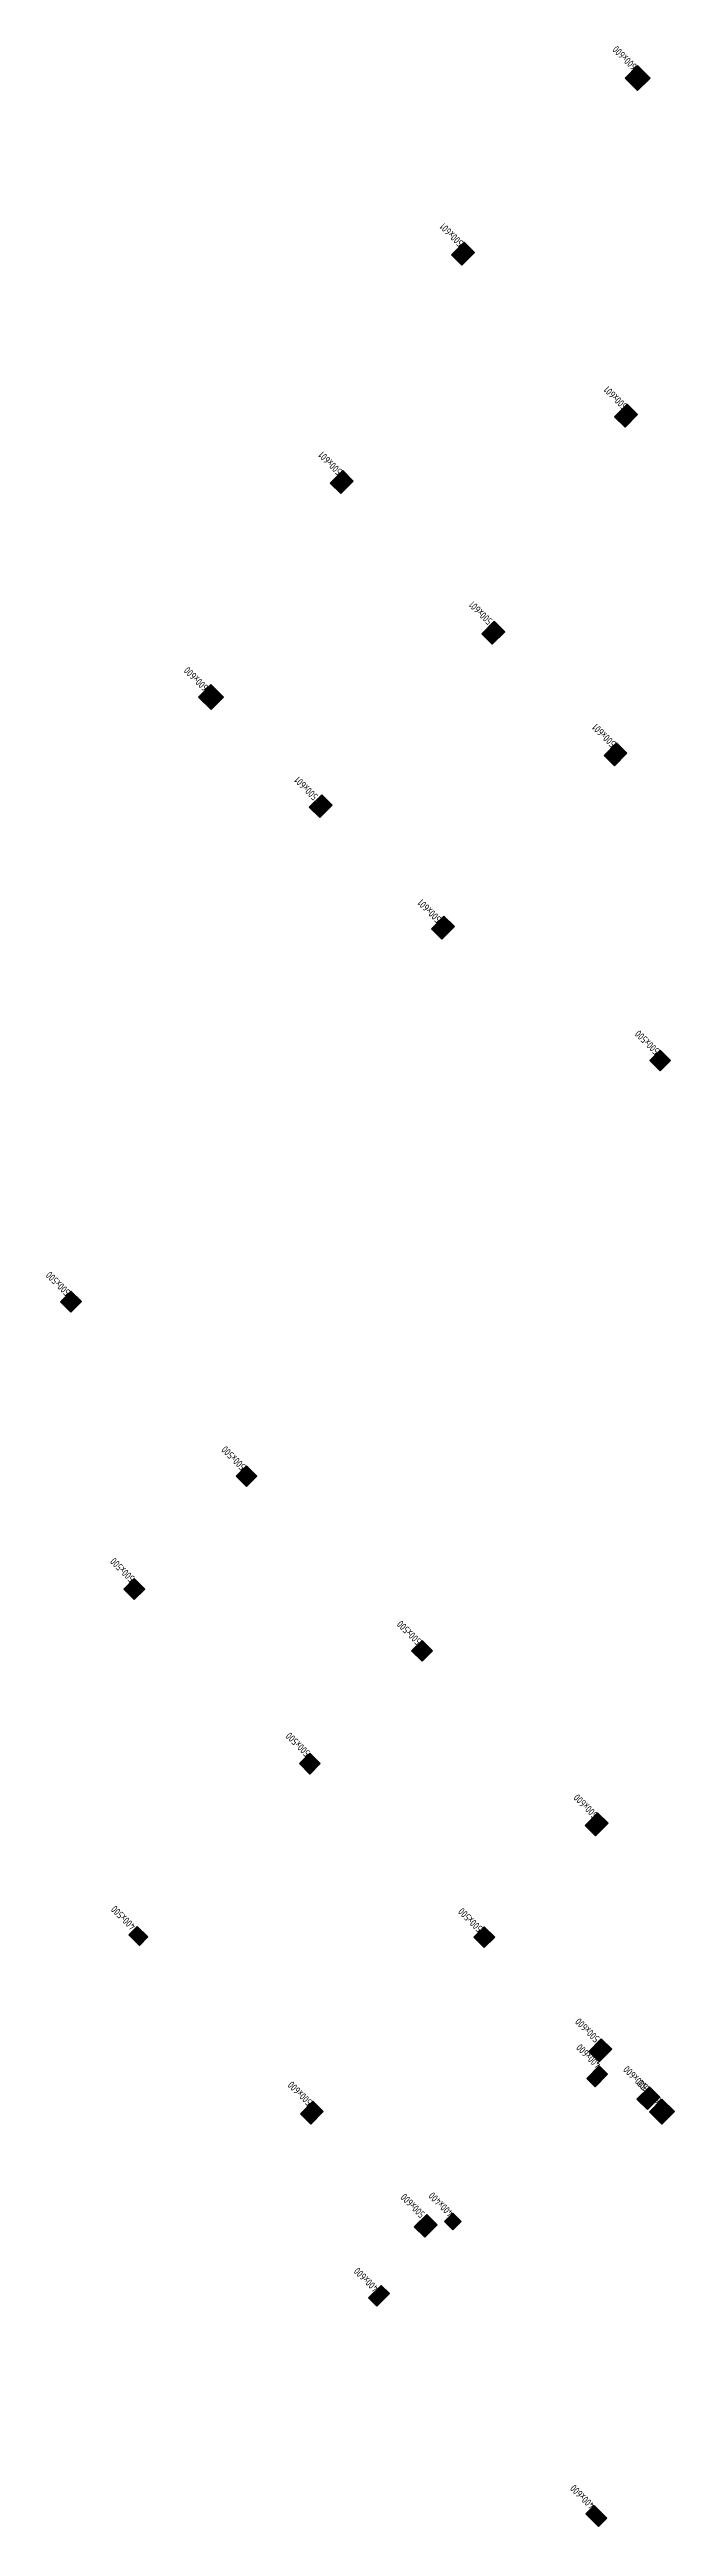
# Model space of a CAD drawing. Extents: x 517653049 to 520131079, y 3499157826 to 3500888201.
# Drawn here: x 518834293 to 518855494, y 3499930143 to 3500014202 of the extents above; entities that cross this region are included whole.
import ezdxf

# ---------------------------------------------------------------- set-up
doc = ezdxf.new("R2010")
doc.units = 0
doc.header["$LTSCALE"] = 500
doc.layers.get('0').update_dxf_attribs({"linetype": 'CONTINUOUS'})
doc.layers.add('C-XREF-SLCT', color=7, linetype='CONTINUOUS', plot=False)
doc.layers.add('S_COLU', color=2, linetype='CONTINUOUS')
doc.layers.add('S_COLU_HACH', color=15, linetype='CONTINUOUS')
doc.layers.add('尺寸标注-柱', color=3, linetype='CONTINUOUS', lineweight=18, plot=False)
doc.styles.add('Acs', font='Stfangso_0.ttf', dxfattribs={"width": 0.7})
doc.styles.add('样式 1', font='yjkeng.shx', dxfattribs={"width": 0.7, "bigfont": 'yjkchn.shx'})
doc.styles.add('样式 1_yjk_yjk', font='yjkeng.shx', dxfattribs={"width": 0.7, "bigfont": 'yjkchn.shx'})

msp = doc.modelspace()

# ---------------------------------------------------------------- texts
at = {"layer": '尺寸标注-柱', "linetype": 'Continuous', "width": 0.7}
for s, style, p in [('600x600', '样式 1_yjk_yjk', (518854243, 3500013657)), ('500x601', '样式 1_yjk_yjk', (518848355, 3500007666)), ('500x601', '样式 1_yjk_yjk', (518853921, 3500002130)), ('500x601', '样式 1_yjk_yjk', (518844240, 3499999912)), ('500x601', '样式 1_yjk_yjk', (518849345, 3499994835)), ('600x600', '样式 1_yjk_yjk', (518839699, 3499992580)), ('500x601', '样式 1_yjk_yjk', (518853529, 3499990674)), ('500x601', '样式 1_yjk_yjk', (518843422, 3499988879)), ('500x601', '样式 1_yjk_yjk', (518847605, 3499984718)), ('500x500', '样式 1_yjk_yjk', (518855006, 3499980248)), ('500x500', '样式 1_yjk_yjk', (518835018, 3499972061)), ('500x500', '样式 1_yjk_yjk', (518840974, 3499966138)), ('500x500', '样式 1_yjk_yjk', (518837201, 3499962345)), ('500x500', '样式 1_yjk_yjk', (518846930, 3499960215)), ('500x500', '样式 1_yjk_yjk', (518843157, 3499956421)), ('500x600', '样式 1_yjk_yjk', (518852921, 3499954327)), ('400x500', '样式 1', (518837233, 3499950536)), ('500x500', '样式 1_yjk_yjk', (518849007, 3499950462)), ('500x600', '样式 1_yjk_yjk', (518852977, 3499946725)), ('400x600', '样式 1_yjk_yjk', (518853015, 3499945842)), ('500x600', '样式 1_yjk_yjk', (518854608, 3499945103)), ('500x600', '样式 1_yjk_yjk', (518843225, 3499944577)), ('600x600', '样式 1_yjk_yjk', (518855069, 3499944645)), ('500x600', '样式 1_yjk_yjk', (518847054, 3499940769)), ('400x400', '样式 1_yjk_yjk', (518848008, 3499940807)), ('400x600', '样式 1_yjk_yjk', (518845470, 3499938255)), ('400x600', '样式 1_yjk_yjk', (518852808, 3499930886))]:
    msp.add_text(s, height=250, rotation=135.15729, dxfattribs=dict(at, style=style)).set_placement(p)

# ---------------------------------------------------------------- blocks, each defined once
blk = doc.blocks.new('AcsAcadShareArea')
for points in [[(0, 0), (118900, 0), (118900, 85000), (0, 85000)], [(0, 0), (6892.9, 0), (6892.9, 2699.2), (0, 2699.2)], [(6892.9, 0), (28409.4, 0), (28409.4, 2708.4), (6892.9, 2708.4)], [(0, 733), (0, 733), (0, 0), (0, 0)]]:
    blk.add_lwpolyline(points, close=True)
at = {"insert": (596.8, 1991.4), "char_height": 1000, "width": 6073.9, "attachment_point": 1, "style": 'Acs'}
blk.add_mtext('唯一编号：', dxfattribs=at)
at = {"style": 'Acs', "width": 0.8}
blk.add_attdef('唯一编号', (7537.4, 860.8), '', height=1000, dxfattribs=at)

# ---------------------------------------------------------------- hatches: boundary and pattern name
at = {"layer": 'S_COLU_HACH'}
h = msp.add_hatch(color=256, dxfattribs=at)
h.dxf.hatch_style = 1
h.paths.add_polyline_path([(518854245, 3500012808), (518853820, 3500013231), (518854243, 3500013657), (518854668, 3500013234)])
h = msp.add_hatch(color=256, dxfattribs=at)
h.dxf.hatch_style = 1
h.paths.add_polyline_path([(518848286, 3500006888), (518847932, 3500007240), (518848355, 3500007666), (518848710, 3500007313)])
h = msp.add_hatch(color=256, dxfattribs=at)
h.dxf.hatch_style = 1
h.paths.add_polyline_path([(518853817, 3500001387), (518853463, 3500001740), (518853886, 3500002165), (518854240, 3500001813)])
h = msp.add_hatch(color=256, dxfattribs=at)
h.dxf.hatch_style = 1
h.paths.add_polyline_path([(518844171, 3499999133), (518843817, 3499999486), (518844240, 3499999911), (518844594, 3499999559)])
h = msp.add_hatch(color=256, dxfattribs=at)
h.dxf.hatch_style = 1
h.paths.add_polyline_path([(518849312, 3499994021), (518848957, 3499994374), (518849380, 3499994799), (518849735, 3499994446)])
h = msp.add_hatch(color=256, dxfattribs=at)
h.dxf.hatch_style = 1
h.paths.add_polyline_path([(518839772, 3499991803), (518839346, 3499992226), (518839770, 3499992651), (518840195, 3499992228)])
h = msp.add_hatch(color=256, dxfattribs=at)
h.dxf.hatch_style = 1
h.paths.add_polyline_path([(518853460, 3499989896), (518853105, 3499990248), (518853528, 3499990674), (518853883, 3499990321)])
h = msp.add_hatch(color=256, dxfattribs=at)
h.dxf.hatch_style = 1
h.paths.add_polyline_path([(518843459, 3499988136), (518843104, 3499988488), (518843527, 3499988914), (518843882, 3499988561)])
h = msp.add_hatch(color=256, dxfattribs=at)
h.dxf.hatch_style = 1
h.paths.add_polyline_path([(518847607, 3499984011), (518847252, 3499984363), (518847675, 3499984789), (518848030, 3499984436)])
h = msp.add_hatch(color=256, dxfattribs=at)
h.dxf.hatch_style = 1
h.paths.add_polyline_path([(518855008, 3499979541), (518854654, 3499979893), (518855006, 3499980248), (518855361, 3499979895)])
h = msp.add_hatch(color=256, dxfattribs=at)
h.dxf.hatch_style = 1
h.paths.add_polyline_path([(518835020, 3499971354), (518834665, 3499971707), (518835018, 3499972061), (518835372, 3499971709)])
h = msp.add_hatch(color=256, dxfattribs=at)
h.dxf.hatch_style = 1
h.paths.add_polyline_path([(518840976, 3499965431), (518840621, 3499965783), (518840974, 3499966138), (518841328, 3499965785)])
h = msp.add_hatch(color=256, dxfattribs=at)
h.dxf.hatch_style = 1
h.paths.add_polyline_path([(518837168, 3499961602), (518836813, 3499961955), (518837166, 3499962309), (518837520, 3499961956)])
h = msp.add_hatch(color=256, dxfattribs=at)
h.dxf.hatch_style = 1
h.paths.add_polyline_path([(518846932, 3499959507), (518846577, 3499959860), (518846930, 3499960215), (518847284, 3499959862)])
h = msp.add_hatch(color=256, dxfattribs=at)
h.dxf.hatch_style = 1
h.paths.add_polyline_path([(518843124, 3499955679), (518842769, 3499956031), (518843122, 3499956386), (518843476, 3499956033)])
h = msp.add_hatch(color=256, dxfattribs=at)
h.dxf.hatch_style = 1
h.paths.add_polyline_path([(518852817, 3499953584), (518852462, 3499953936), (518852885, 3499954362), (518853240, 3499954009)])
h = msp.add_hatch(color=256, dxfattribs=at)
h.dxf.hatch_style = 1
h.paths.add_polyline_path([(518837341, 3499949864), (518836987, 3499950217), (518837269, 3499950501), (518837623, 3499950148)])
h = msp.add_hatch(color=256, dxfattribs=at)
h.dxf.hatch_style = 1
h.paths.add_polyline_path([(518849044, 3499949790), (518848690, 3499950143), (518849042, 3499950498), (518849397, 3499950145)])
h = msp.add_hatch(color=256, dxfattribs=at)
h.dxf.hatch_style = 1
h.paths.add_polyline_path([(518852944, 3499945912), (518852589, 3499946265), (518853013, 3499946690), (518853367, 3499946338)])
h = msp.add_hatch(color=256, dxfattribs=at)
h.dxf.hatch_style = 1
h.paths.add_polyline_path([(518852805, 3499945063), (518852521, 3499945345), (518852944, 3499945771), (518853228, 3499945489)])
h = msp.add_hatch(color=256, dxfattribs=at)
h.dxf.hatch_style = 1
h.paths.add_polyline_path([(518854575, 3499944290), (518854220, 3499944643), (518854643, 3499945068), (518854998, 3499944716)])
h = msp.add_hatch(color=256, dxfattribs=at)
h.dxf.hatch_style = 1
h.paths.add_polyline_path([(518855071, 3499943797), (518854646, 3499944220), (518855069, 3499944645), (518855494, 3499944222)])
h = msp.add_hatch(color=256, dxfattribs=at)
h.dxf.hatch_style = 1
h.paths.add_polyline_path([(518843156, 3499943799), (518842802, 3499944152), (518843225, 3499944577), (518843579, 3499944225)])
h = msp.add_hatch(color=256, dxfattribs=at)
h.dxf.hatch_style = 1
h.paths.add_polyline_path([(518847021, 3499939956), (518846666, 3499940309), (518847089, 3499940734), (518847444, 3499940382)])
h = msp.add_hatch(color=256, dxfattribs=at)
h.dxf.hatch_style = 1
h.paths.add_polyline_path([(518847975, 3499940206), (518847691, 3499940488), (518847973, 3499940772), (518848257, 3499940490)])
h = msp.add_hatch(color=256, dxfattribs=at)
h.dxf.hatch_style = 1
h.paths.add_polyline_path([(518845401, 3499937618), (518845117, 3499937900), (518845540, 3499938326), (518845824, 3499938044)])
h = msp.add_hatch(color=256, dxfattribs=at)
h.dxf.hatch_style = 1
h.paths.add_polyline_path([(518852917, 3499930143), (518852491, 3499930567), (518852773, 3499930850), (518853199, 3499930427)])

# ---------------------------------------------------------------- linework, layer by layer
at = {"layer": 'S_COLU'}
for points in [[(518854245, 3500012808), (518853820, 3500013231), (518854243, 3500013657), (518854668, 3500013234)], [(518848286, 3500006888), (518847932, 3500007240), (518848355, 3500007666), (518848710, 3500007313)], [(518853817, 3500001387), (518853463, 3500001740), (518853886, 3500002165), (518854240, 3500001813)], [(518844171, 3499999133), (518843817, 3499999486), (518844240, 3499999911), (518844594, 3499999559)], [(518849312, 3499994021), (518848957, 3499994374), (518849380, 3499994799), (518849735, 3499994446)], [(518839772, 3499991803), (518839346, 3499992226), (518839770, 3499992651), (518840195, 3499992228)], [(518853460, 3499989896), (518853105, 3499990248), (518853528, 3499990674), (518853883, 3499990321)], [(518843459, 3499988136), (518843104, 3499988488), (518843527, 3499988914), (518843882, 3499988561)], [(518847607, 3499984011), (518847252, 3499984363), (518847675, 3499984789), (518848030, 3499984436)], [(518855008, 3499979541), (518854654, 3499979893), (518855006, 3499980248), (518855361, 3499979895)], [(518835020, 3499971354), (518834665, 3499971707), (518835018, 3499972061), (518835372, 3499971709)], [(518840976, 3499965431), (518840621, 3499965783), (518840974, 3499966138), (518841328, 3499965785)], [(518837168, 3499961602), (518836813, 3499961955), (518837166, 3499962309), (518837520, 3499961956)], [(518846932, 3499959507), (518846577, 3499959860), (518846930, 3499960215), (518847284, 3499959862)], [(518843124, 3499955679), (518842769, 3499956031), (518843122, 3499956386), (518843476, 3499956033)], [(518852817, 3499953584), (518852462, 3499953936), (518852885, 3499954362), (518853240, 3499954009)], [(518837341, 3499949864), (518836987, 3499950217), (518837269, 3499950501), (518837623, 3499950148)], [(518849044, 3499949790), (518848690, 3499950143), (518849042, 3499950498), (518849397, 3499950145)], [(518852944, 3499945912), (518852589, 3499946265), (518853013, 3499946690), (518853367, 3499946338)], [(518852805, 3499945063), (518852521, 3499945345), (518852944, 3499945771), (518853228, 3499945489)], [(518854575, 3499944290), (518854220, 3499944643), (518854643, 3499945068), (518854998, 3499944716)], [(518855071, 3499943797), (518854646, 3499944220), (518855069, 3499944645), (518855494, 3499944222)], [(518843156, 3499943799), (518842802, 3499944152), (518843225, 3499944577), (518843579, 3499944225)], [(518847021, 3499939956), (518846666, 3499940309), (518847089, 3499940734), (518847444, 3499940382)], [(518847975, 3499940206), (518847691, 3499940488), (518847973, 3499940772), (518848257, 3499940490)], [(518845401, 3499937618), (518845117, 3499937900), (518845540, 3499938326), (518845824, 3499938044)], [(518852917, 3499930143), (518852491, 3499930567), (518852773, 3499930850), (518853199, 3499930427)]]:
    msp.add_lwpolyline(points, close=True, dxfattribs=at)

# ---------------------------------------------------------------- block references
at = {"layer": 'C-XREF-SLCT', "xscale": 20, "yscale": 20, "zscale": 20}
msp.add_blockref('AcsAcadShareArea', (517753079, 3499188201), dxfattribs=at).add_auto_attribs({'唯一编号': 'colu'})

msp.set_redraw_order([(e.dxf.handle, doc.entitydb.next_handle()) for e in msp.query("TEXT MTEXT ATTDEF DIMENSION ARC_DIMENSION")])  # texts and dimensions are drawn at this point

doc.saveas('drawing.dxf')
